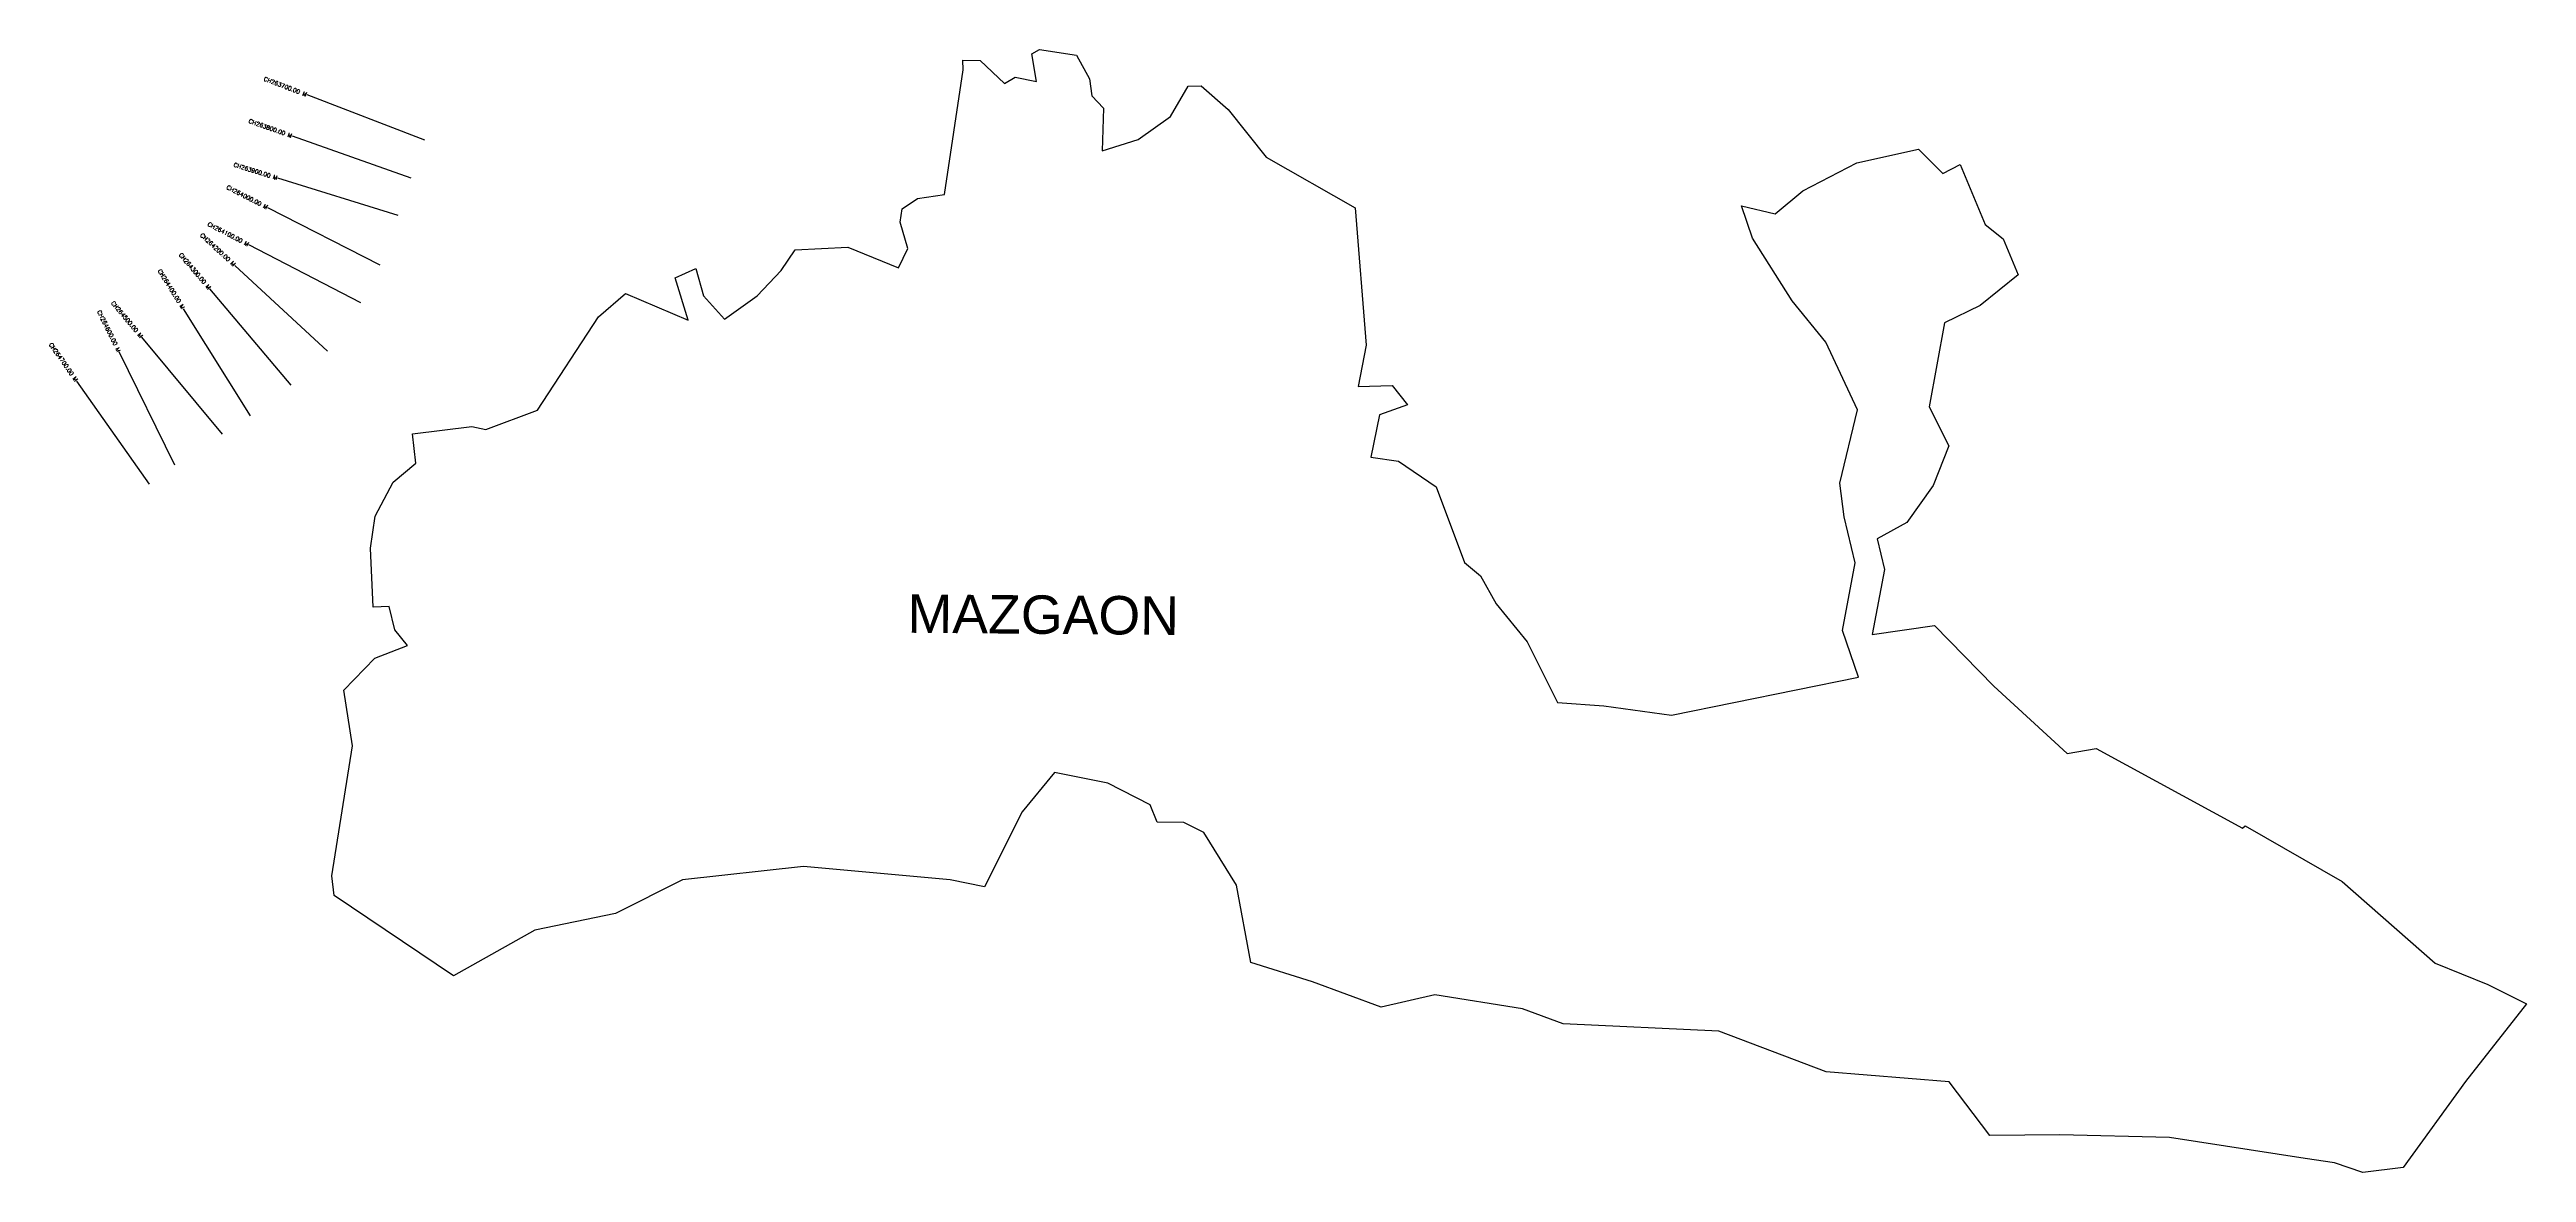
# Model space of a CAD drawing. Header units: metres. Extents: x 280128 to 286021, y 2030817 to 2033487.
import ezdxf
from ezdxf.enums import TextEntityAlignment as Align

# ---------------------------------------------------------------- set-up
doc = ezdxf.new("R2010")
doc.units = ezdxf.units.M
for name, color, linetype in [('CS', 134, 'Continuous'), ('CSMark', 6, 'Continuous'), ('village', 3, 'Continuous'), ('VILLAGE NAME', 250, 'Continuous')]:
    doc.layers.add(name, color=color, linetype=linetype)
doc.styles.get("Standard").update_dxf_attribs({"font": 'simplex.shx'})

msp = doc.modelspace()

# ---------------------------------------------------------------- linework, layer by layer
at = {"layer": 'CS'}
for p, q in [((281021.1, 2033272.2), (280740.9, 2033379.4)), ((280988.9, 2033181.7), (280706, 2033281.6)), ((280957.8, 2033092.8), (280671.3, 2033181.6)), ((280915, 2032974.8), (280647.8, 2033111.3)), ((280789.5, 2032770.1), (280569.4, 2032973.9)), ((280869, 2032885.1), (280602.6, 2033023)), ((280703.5, 2032689.2), (280509.8, 2032918.2)), ((280606.2, 2032616.4), (280447.5, 2032871)), ((280540, 2032572.7), (280347.9, 2032803.2)), ((280426.7, 2032499.2), (280294.2, 2032768.3)), ((280365.9, 2032453.6), (280193.4, 2032699))]:
    msp.add_line(p, q, dxfattribs=at)
at = {"layer": 'village', "color": 4}
msp.add_polyline3d([(283234.3, 2033111.1, 0), (283260.2, 2032784.1, 0), (283241.7, 2032686.1, 0), (283322.4, 2032688.9, 0), (283358.8, 2032642.7, 0), (283292.3, 2032618.6, 0), (283271.7, 2032518, 0), (283337.6, 2032509, 0), (283427.1, 2032447.3, 0), (283494.2, 2032267.3, 0), (283532.8, 2032235.8, 0), (283569.9, 2032169.6, 0), (283643.8, 2032079.4, 0), (283715.3, 2031934.9, 0), (283826.1, 2031927.2, 0), (283986.5, 2031905, 0), (284431.7, 2031995.4, 0), (284393.5, 2032105.7, 0), (284423.9, 2032267.1, 0), (284397.9, 2032376.3, 0), (284387.1, 2032456.7, 0), (284429.3, 2032630.5, 0), (284353.7, 2032791.3, 0), (284274.2, 2032889.6, 0), (284179.8, 2033039.1, 0), (284153.1, 2033115.4, 0), (284233.3, 2033096.7, 0), (284299.1, 2033151.6, 0), (284428, 2033218.3, 0), (284574.5, 2033250.8, 0), (284632, 2033192.3, 0), (284673.1, 2033214, 0), (284732.8, 2033071.1, 0), (284775.7, 2033037.5, 0), (284811.1, 2032951.7, 0), (284720.7, 2032878.4, 0), (284636.2, 2032837.6, 0), (284599.9, 2032637.7, 0), (284646.2, 2032545, 0), (284609.6, 2032450.4, 0), (284546.7, 2032362.8, 0), (284476.3, 2032323.8, 0), (284493.8, 2032251.3, 0), (284463.8, 2032096.1, 0), (284612.7, 2032117.5, 0), (284753.2, 2031973.6, 0), (284927.9, 2031813.8, 0), (284996.9, 2031825.1, 0), (285345, 2031635.7, 0), (285351.7, 2031641.7, 0), (285582.5, 2031509.5, 0), (285803.5, 2031315.1, 0), (285928.3, 2031264.3, 0), (286020.6, 2031218.3, 0), (285875.3, 2031033.5, 0), (285727.2, 2030828.8, 0), (285631.4, 2030817.4, 0), (285563.9, 2030840.4, 0), (285494.3, 2030850.2, 0), (285171.5, 2030900.2, 0), (284910.9, 2030907.2, 0), (284744.3, 2030905.5, 0), (284647.7, 2031032.6, 0), (284354.6, 2031056.8, 0), (284099.5, 2031153.6, 0), (283728.9, 2031170.9, 0), (283632, 2031206.6, 0), (283423.5, 2031240.1, 0), (283295.8, 2031210, 0), (283133.1, 2031270.7, 0), (282985.7, 2031316.2, 0), (282952.3, 2031500.8, 0), (282874.3, 2031626, 0), (282826.9, 2031649.4, 0), (282763.1, 2031650.1, 0), (282747, 2031691.2, 0), (282645.7, 2031743.2, 0), (282519.2, 2031768.3, 0), (282442.2, 2031674.7, 0), (282352.4, 2031496.5, 0), (282270.9, 2031513.4, 0), (281922.1, 2031544.9, 0), (281634.3, 2031513.4, 0), (281474.5, 2031433.2, 0), (281283, 2031393.1, 0), (281089.7, 2031284.5, 0), (280805.6, 2031476, 0), (280800.1, 2031522.7, 0), (280848.8, 2031831.9, 0), (280828.3, 2031964.1, 0), (280902.2, 2032040.1, 0), (280979.6, 2032070.7, 0), (280950.1, 2032107.7, 0), (280936.3, 2032163.1, 0), (280898, 2032161.3, 0), (280892.2, 2032301.7, 0), (280902.7, 2032377.8, 0), (280946.1, 2032459, 0), (281000, 2032504, 0), (280991.6, 2032573.8, 0), (281133.3, 2032590.7, 0), (281166, 2032583.6, 0), (281289.2, 2032629.8, 0), (281434.1, 2032852.2, 0), (281498.5, 2032907.5, 0), (281647.8, 2032844, 0), (281616.5, 2032944.4, 0), (281665.6, 2032966.5, 0), (281684.3, 2032901.4, 0), (281734, 2032846.4, 0), (281811.9, 2032901.6, 0), (281869.1, 2032961.6, 0), (281901.9, 2033010.9, 0), (282027.3, 2033017.6, 0), (282148, 2032968.2, 0), (282169.9, 2033014.4, 0), (282151.9, 2033077.1, 0), (282156.5, 2033108.3, 0), (282193.3, 2033133, 0), (282257.2, 2033143, 0), (282302.1, 2033439, 0), (282300.6, 2033461.8, 0), (282342, 2033461.6, 0), (282400, 2033406.7, 0), (282425.5, 2033422, 0), (282476, 2033411, 0), (282465.5, 2033477.5, 0), (282483.3, 2033487.3, 0), (282571.5, 2033474.1, 0), (282602.4, 2033417.6, 0), (282607.7, 2033377, 0), (282635.4, 2033348.3, 0), (282632.4, 2033246.4, 0), (282717.8, 2033273.4, 0), (282795.1, 2033328.3, 0), (282837.3, 2033400.6, 0), (282867.6, 2033400.8, 0), (282932.5, 2033344.9, 0), (283022.5, 2033231.7, 0), (283234.3, 2033111.1, 0)], close=True, dxfattribs=at)

# ---------------------------------------------------------------- texts
at = {"layer": 'CSMark'}
for s, rotation, p in [('CH263700.00 M', 339.06322, (280740, 2033379.8)), ('CH263800.00 M', 340.55649, (280705.1, 2033281.9)), ('CH263900.00 M', 342.78039, (280670.3, 2033181.9)), ('CH264000.00 M', 332.94997, (280646.9, 2033111.7)), ('CH264200.00 M', 317.20249, (280568.7, 2032974.6)), ('CH264100.00 M', 332.63604, (280601.7, 2033023.5)), ('CH264300.00 M', 310.21921, (280509.2, 2032919)), ('CH264400.00 M', 301.95482, (280446.9, 2032871.8)), ('CH264600.00 M', 296.22523, (280293.7, 2032769.2)), ('CH264500.00 M', 309.80266, (280347.3, 2032804)), ('CH264700.00 M', 305.11447, (280192.8, 2032699.8))]:
    msp.add_text(s, height=10, rotation=rotation, dxfattribs=at).set_placement(p, align=Align.MIDDLE_RIGHT)
at = {"layer": 'VILLAGE NAME', "insert": (282169.9, 2032192), "char_height": 91.425, "attachment_point": 1, "rotation": 359.54421}
msp.add_mtext_dynamic_manual_height_columns('{\\fArial|b0|i0|c0|p34;MAZGAON}', width=156.924, gutter_width=457.1, heights=[0], dxfattribs=at)

doc.saveas('drawing.dxf')
